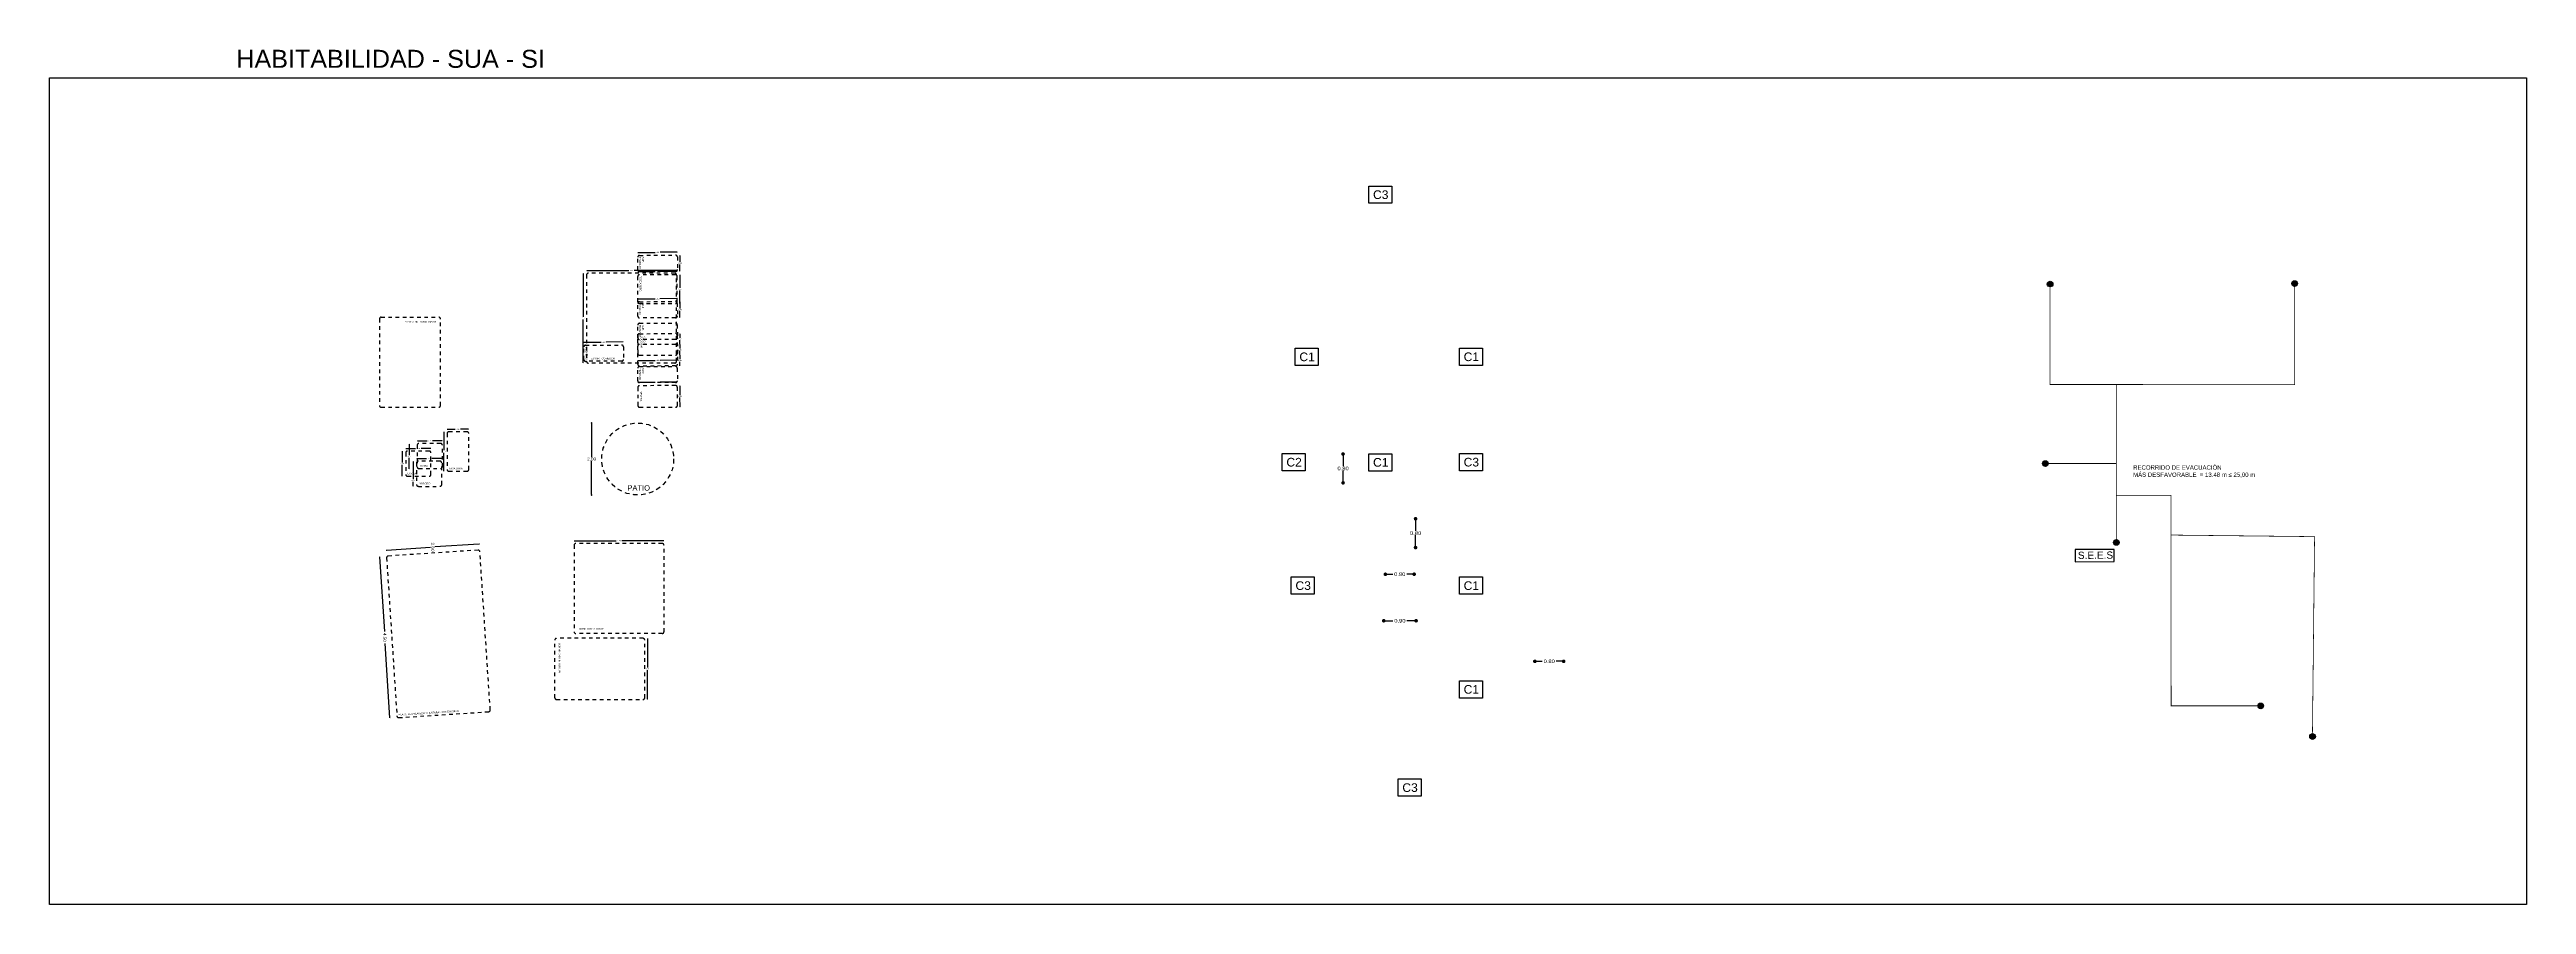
# Model space of a CAD drawing. Header units: metres. Extents: x -92 to 671, y -42 to 91.
# Drawn here: x 33.3 to 102.1, y 13.5 to 37.3 of the extents above; entities that cross this region are included whole.
import ezdxf

# ---------------------------------------------------------------- set-up
doc = ezdxf.new("R2010")
doc.units = ezdxf.units.M
for name, pattern in [('_CONTINUOUS', [2, 1, 1]), ('ACAD_ISO02W100', [15, 12, -3]), ('CONTINUA', [0]), ('RAYITAS2', [0.1875, 0.125, -0.0625])]:
    doc.linetypes.add(name, pattern=pattern)
doc.layers.add('01Texto 1', color=220, linetype='Continuous')
doc.layers.add('05Habitabilidad', color=4, linetype='RAYITAS2')
doc.layers.add('05DB-SI', color=7, linetype='_CONTINUOUS', true_color=0xc20000)
doc.layers.add('05DB-SUA', color=30, linetype='_CONTINUOUS', true_color=0xff7f00)
doc.styles.add('FUTURA', font='', dxfattribs={"width": 1.2})
doc.styles.add('Proyecto', font='arial.ttf', dxfattribs={"height": 0.1})
doc.styles.get("Standard").update_dxf_attribs({"font": 'arial.ttf'})
doc.styles.get('FUTURA').set_extended_font_data('Futura Bk BT')
doc.dimstyles.new('20', dxfattribs={"dimscale": 0, "dimtxt": 0.03, "dimasz": 0.01, "dimexe": 0.2, "dimexo": 0.2, "dimgap": 0.02, "dimtad": 0, "dimtih": 1, "dimtoh": 1, "dimzin": 0, "dimdsep": 46, "dimtxsty": 'FUTURA', "dimblk": 'DOT', "dimcen": 0.1, "dimse1": 1, "dimse2": 1, "dimazin": 0, "dimtfac": 1, "dimtmove": 2, "dimatfit": 2, "dimldrblk": 'DOT', "dimfxl": 1, "dimtolj": 1, "dimarcsym": 0})
doc.dimstyles.new('30', dxfattribs={"dimscale": 0, "dimtxt": 0.07, "dimasz": 0.05, "dimexe": 0.2, "dimexo": 0.2, "dimgap": 0.01, "dimtad": 0, "dimtih": 1, "dimtoh": 1, "dimzin": 0, "dimdsep": 46, "dimtxsty": 'FUTURA', "dimblk": 'DOT', "dimcen": 0.1, "dimse1": 1, "dimse2": 1, "dimazin": 0, "dimtfac": 1, "dimtmove": 2, "dimatfit": 2, "dimldrblk": 'DOT', "dimfxl": 1, "dimtolj": 1, "dimarcsym": 0})
doc.dimstyles.new('50', dxfattribs={"dimscale": 0, "dimtxt": 0.1, "dimasz": 0.07, "dimexe": 0.2, "dimexo": 0.2, "dimgap": 0.01, "dimtad": 0, "dimtih": 1, "dimtoh": 1, "dimzin": 0, "dimdsep": 46, "dimtxsty": 'FUTURA', "dimblk": 'DOT', "dimcen": 0.1, "dimse1": 1, "dimse2": 1, "dimazin": 0, "dimtfac": 1, "dimtmove": 2, "dimatfit": 2, "dimldrblk": 'DOT', "dimfxl": 1, "dimtolj": 1, "dimarcsym": 0})

# ---------------------------------------------------------------- blocks, each defined once
blk = doc.blocks.new('HABITABILIDAD - PLACA 30')
at = {"layer": '05Habitabilidad', "color": 220, "ltscale": 0.5}
for p, q in [((3217610.744, 1936620.346), (3217610.744, 1936621.346)), ((3217611.294, 1936621.396), (3217610.794, 1936621.396)), ((3217610.794, 1936621.396), (3217611.594, 1936621.396)), ((3217611.044, 1936621.346), (3217611.044, 1936620.346)), ((3217611.344, 1936620.346), (3217611.344, 1936621.346)), ((3217611.644, 1936621.346), (3217611.644, 1936620.346)), ((3217610.794, 1936620.296), (3217611.294, 1936620.296)), ((3217611.594, 1936620.296), (3217610.794, 1936620.296))]:
    blk.add_line(p, q, dxfattribs=at)
for centre, start, end in [((3217610.794, 1936621.346), 90, 180), ((3217611.094, 1936621.346), 90, 180), ((3217611.294, 1936621.346), 0, 90), ((3217611.594, 1936621.346), 0, 90), ((3217610.794, 1936620.346), 180, 270), ((3217611.094, 1936620.346), 180, 270), ((3217611.294, 1936620.346), 270, 0), ((3217611.594, 1936620.346), 270, 0)]:
    blk.add_arc(centre, 0.05, start, end, dxfattribs=at)
at = {"layer": '05Habitabilidad', "linetype": 'ACAD_ISO02W100', "ltscale": 0.1, "insert": (3217610.8, 1936620.511), "char_height": 0.05, "attachment_point": 1}
blk.add_mtext_dynamic_manual_height_columns('PLACA \\PCOCCIÓN', width=0.87816, gutter_width=12.5, heights=[0], dxfattribs=at)
blk = doc.blocks.new('*U19')
at = {"layer": '05Habitabilidad', "color": 30, "ltscale": 0.5}
blk.add_lwpolyline([(3217613.67, 1936621.346), (3217613.67, 1936620.346, 0.414214), (3217613.72, 1936620.296), (3217614.22, 1936620.296, 0.414214), (3217614.27, 1936620.346), (3217614.27, 1936621.346, 0.414214), (3217614.22, 1936621.396), (3217613.72, 1936621.396, 0.414214)], format="xyb", close=True, dxfattribs=at)
at = {"layer": '05Habitabilidad', "insert": (3217613.816, 1936620.413), "char_height": 0.05, "attachment_point": 1}
blk.add_mtext_dynamic_manual_height_columns('NEVERA', width=0.87816, gutter_width=12.5, heights=[0], dxfattribs=at)
blk = doc.blocks.new('HABITABILIDAD - SUPERFICIE DE TRABAJO')
at = {"layer": '05Habitabilidad', "color": 170, "ltscale": 0.5}
blk.add_lwpolyline([(3217614.97, 1936620.296), (3217614.62, 1936620.296, -0.414214), (3217614.57, 1936620.346), (3217614.57, 1936621.346, -0.414214), (3217614.62, 1936621.396), (3217614.97, 1936621.396, -0.414214), (3217615.02, 1936621.346), (3217615.02, 1936620.346, -0.414214)], format="xyb", close=True, dxfattribs=at)
at = {"layer": '05Habitabilidad', "linetype": 'ACAD_ISO02W100', "ltscale": 0.1, "insert": (3217614.619, 1936620.466), "char_height": 0.05, "attachment_point": 1}
blk.add_mtext_dynamic_manual_height_columns('SUP. \\PTRABAJO', width=0.87816, gutter_width=12.5, heights=[0], dxfattribs=at)
blk = doc.blocks.new('HABITABILIDAD - DESPENSA')
at = {"layer": '05Habitabilidad', "color": 12, "ltscale": 0.5}
blk.add_lwpolyline([(3217615.72, 1936620.296), (3217615.37, 1936620.296, -0.414214), (3217615.32, 1936620.346), (3217615.32, 1936621.346, -0.414214), (3217615.37, 1936621.396), (3217615.72, 1936621.396, -0.414214), (3217615.77, 1936621.346), (3217615.77, 1936620.346, -0.414214)], format="xyb", close=True, dxfattribs=at)
at = {"layer": '05Habitabilidad', "linetype": 'ACAD_ISO02W100', "ltscale": 0.1, "insert": (3217615.37, 1936620.397), "char_height": 0.05, "attachment_point": 1}
blk.add_mtext_dynamic_manual_height_columns('DESPENSA', width=0.87816, gutter_width=12.5, heights=[0], dxfattribs=at)
blk = doc.blocks.new('HABITABILIDAD - FREGADERO')
at = {"layer": '05Habitabilidad', "color": 82, "ltscale": 0.5}
blk.add_lwpolyline([(3217616.12, 1936620.296), (3217616.82, 1936620.296, 0.414214), (3217616.87, 1936620.346), (3217616.87, 1936621.346, 0.414214), (3217616.82, 1936621.396), (3217616.12, 1936621.396, 0.414214), (3217616.07, 1936621.346), (3217616.07, 1936620.346, 0.414214)], format="xyb", close=True, dxfattribs=at)
at = {"layer": '05Habitabilidad', "insert": (3217616.095, 1936620.397), "char_height": 0.05, "attachment_point": 1}
blk.add_mtext_dynamic_manual_height_columns('FREGADERO', width=0.87816, gutter_width=12.5, heights=[0], dxfattribs=at)
blk = doc.blocks.new('HABITABILIDAD - LAVABO')
at = {"layer": '05Habitabilidad', "color": 220, "ltscale": 0.5}
blk.add_lwpolyline([(3217610.606, 1936618.747), (3217611.206, 1936618.747, 0.414214), (3217611.256, 1936618.797), (3217611.256, 1936619.397, 0.414214), (3217611.206, 1936619.447), (3217610.606, 1936619.447, 0.414214), (3217610.556, 1936619.397), (3217610.556, 1936618.797, 0.414214)], format="xyb", close=True, dxfattribs=at)
at = {"layer": '05Habitabilidad', "insert": (3217610.606, 1936618.849), "char_height": 0.05, "attachment_point": 1}
blk.add_mtext_dynamic_manual_height_columns('LAVABO', width=0.87816, gutter_width=12.5, heights=[0], dxfattribs=at)
blk = doc.blocks.new('HABITABILIDAD - DUCHA')
at = {"layer": '05Habitabilidad', "color": 30, "ltscale": 0.5}
blk.add_lwpolyline([(3217611.606, 1936618.747), (3217612.206, 1936618.747, 0.414214), (3217612.256, 1936618.797), (3217612.256, 1936619.397, 0.414214), (3217612.206, 1936619.447), (3217611.606, 1936619.447, 0.414214), (3217611.556, 1936619.397), (3217611.556, 1936618.797, 0.414214)], format="xyb", close=True, dxfattribs=at)
at = {"layer": '05Habitabilidad', "insert": (3217611.606, 1936618.849), "char_height": 0.05, "attachment_point": 1}
blk.add_mtext_dynamic_manual_height_columns('DUCHA', width=0.87816, gutter_width=12.5, heights=[0], dxfattribs=at)
blk = doc.blocks.new('HABITABILIDAD - INODORO')
at = {"layer": '05Habitabilidad', "color": 170, "ltscale": 0.5}
blk.add_lwpolyline([(3217612.606, 1936618.747), (3217613.206, 1936618.747, 0.414214), (3217613.256, 1936618.797), (3217613.256, 1936619.397, 0.414214), (3217613.206, 1936619.447), (3217612.606, 1936619.447, 0.414214), (3217612.556, 1936619.397), (3217612.556, 1936618.797, 0.414214)], format="xyb", close=True, dxfattribs=at)
at = {"layer": '05Habitabilidad', "insert": (3217612.606, 1936618.849), "char_height": 0.05, "attachment_point": 1}
blk.add_mtext_dynamic_manual_height_columns('INODORO', width=0.87816, gutter_width=12.5, heights=[0], dxfattribs=at)
blk = doc.blocks.new('HABITABILIDAD - ESTAR-COMEDOR')
at = {"layer": '05Habitabilidad', "color": 202, "ltscale": 0.5}
for p, q in [((3217610.571, 1936613.231), (3217610.571, 1936610.831)), ((3217613.021, 1936613.281), (3217610.621, 1936613.281)), ((3217613.071, 1936610.831), (3217613.071, 1936613.231)), ((3217613.021, 1936610.781), (3217610.621, 1936610.781))]:
    blk.add_line(p, q, dxfattribs=at)
for centre, start, end in [((3217610.621, 1936613.231), 90, 180), ((3217613.021, 1936613.231), 0, 90), ((3217610.621, 1936610.831), 180, 270), ((3217613.021, 1936610.831), 270, 0)]:
    blk.add_arc(centre, 0.05, start, end, dxfattribs=at)
at = {"layer": '05Habitabilidad', "insert": (3217610.695, 1936610.936), "char_height": 0.05, "attachment_point": 1}
blk.add_mtext_dynamic_manual_height_columns('ESTAR - COMEDOR', width=0.87816, gutter_width=12.5, heights=[0], dxfattribs=at)
blk = doc.blocks.new('HABITABILIDAD - DORMITORIO INDV')
at = {"layer": '05Habitabilidad', "color": 202, "ltscale": 0.5}
for p, q in [((26.077, 14.847), (26.077, 12.447)), ((27.727, 14.897), (26.127, 14.897)), ((27.777, 12.447), (27.777, 14.847)), ((27.727, 12.397), (26.127, 12.397))]:
    blk.add_line(p, q, dxfattribs=at)
for centre, start, end in [((26.127, 14.847), 90, 180), ((27.727, 14.847), 0, 90), ((27.727, 12.447), 270, 0)]:
    blk.add_arc(centre, 0.05, start, end, dxfattribs=at)
at = {"layer": '05Habitabilidad', "color": 202}
blk.add_arc((26.127, 12.447), 0.05, 180, 270, dxfattribs=at)
at = {"layer": '05Habitabilidad', "insert": (26.201, 12.552), "char_height": 0.05, "attachment_point": 1}
blk.add_mtext_dynamic_manual_height_columns('DORMITORIO INDIVIDUAL', width=0.87816, gutter_width=12.5, heights=[0], dxfattribs=at)
blk = doc.blocks.new('HABITABILIDAD - DORMITORIO DOBLE')
at = {"layer": '05Habitabilidad', "color": 202, "ltscale": 0.5}
for p, q in [((-7.391, 11.048), (-9.791, 11.048)), ((-9.841, 10.998), (-9.841, 8.598)), ((-7.341, 8.598), (-7.341, 10.998)), ((-7.391, 8.548), (-9.791, 8.548))]:
    blk.add_line(p, q, dxfattribs=at)
for centre, start, end in [((-9.791, 10.998), 90, 180), ((-7.391, 10.998), 0, 90)]:
    blk.add_arc(centre, 0.05, start, end, dxfattribs=at)
at = {"layer": '05Habitabilidad', "color": 202}
for centre, start, end in [((-9.791, 8.598), 180, 270), ((-7.391, 8.598), 270, 0)]:
    blk.add_arc(centre, 0.05, start, end, dxfattribs=at)
at = {"layer": '05Habitabilidad', "lineweight": 30}
blk.add_text('DORMITORIO DOBLE', height=0.05, dxfattribs=at).set_placement((-9.722, 8.652))
blk = doc.blocks.new('_DOT')
at = {"color": 0, "linetype": 'ByBlock'}
blk.add_line((-0.5, 0), (-1, 0), dxfattribs=at)
at = {"color": 0, "linetype": 'ByBlock', "const_width": 0.5}
blk.add_lwpolyline([(-0.25, 0, 1), (0.25, 0, 1)], format="xyb", close=True, dxfattribs=at)
blk = doc.blocks.new('*D184')
at = {"layer": '05Habitabilidad', "color": 0, "linetype": 'CONTINUA', "lineweight": -2, "transparency": 16777216}
for p, q in [((50.794, 29.095), (50.794, 28.99)), ((50.795, 28.815), (50.794, 28.92))]:
    blk.add_line(p, q, dxfattribs=at)
at = {"layer": 'DEFPOINTS', "color": 0, "linetype": 'CONTINUA', "transparency": 16777216}
for p in [(50.602, 29.104), (50.603, 28.804), (50.795, 28.805)]:
    blk.add_point(p, dxfattribs=at)
at = {"layer": '05Habitabilidad', "color": 0, "linetype": 'CONTINUA', "lineweight": -2, "transparency": 16777216, "xscale": 0.01, "yscale": 0.01, "zscale": 0.01}
for p, rotation in [((50.794, 29.105), 90.23642917421765), ((50.795, 28.805), 270.2364291742177)]:
    blk.add_blockref('_DOT', p, dxfattribs=dict(at, rotation=rotation))
at = {"layer": '05Habitabilidad', "color": 0, "linetype": 'CONTINUA', "transparency": 16777216, "insert": (50.794, 28.955), "char_height": 0.03, "attachment_point": 5, "style": 'FUTURA'}
blk.add_mtext('\\A1;0.30', dxfattribs=at)
blk = doc.blocks.new('*D185')
at = {"layer": '05Habitabilidad', "color": 0, "linetype": 'CONTINUA', "lineweight": -2, "transparency": 16777216}
for p, q in [((50.792, 29.395), (50.793, 29.29)), ((50.794, 29.115), (50.793, 29.22))]:
    blk.add_line(p, q, dxfattribs=at)
at = {"layer": 'DEFPOINTS', "color": 0, "linetype": 'CONTINUA', "transparency": 16777216}
for p in [(50.56, 29.404), (50.561, 29.104), (50.792, 29.405)]:
    blk.add_point(p, dxfattribs=at)
at = {"layer": '05Habitabilidad', "color": 0, "linetype": 'CONTINUA', "lineweight": -2, "transparency": 16777216, "xscale": 0.01, "yscale": 0.01, "zscale": 0.01}
for p, rotation in [((50.792, 29.405), 90.23642917421765), ((50.794, 29.105), 270.2364291742177)]:
    blk.add_blockref('_DOT', p, dxfattribs=dict(at, rotation=rotation))
at = {"layer": '05Habitabilidad', "color": 0, "linetype": 'CONTINUA', "transparency": 16777216, "insert": (50.793, 29.255), "char_height": 0.03, "attachment_point": 5, "style": 'FUTURA'}
blk.add_mtext('\\A1;0.30', dxfattribs=at)
blk = doc.blocks.new('*D186')
at = {"layer": '05Habitabilidad', "color": 0, "linetype": 'CONTINUA', "lineweight": -2, "transparency": 16777216}
for p, q in [((50.795, 28.795), (50.795, 28.69)), ((50.796, 28.515), (50.796, 28.62))]:
    blk.add_line(p, q, dxfattribs=at)
at = {"layer": 'DEFPOINTS', "color": 0, "linetype": 'CONTINUA', "transparency": 16777216}
for p in [(50.603, 28.804), (50.605, 28.504), (50.796, 28.505)]:
    blk.add_point(p, dxfattribs=at)
at = {"layer": '05Habitabilidad', "color": 0, "linetype": 'CONTINUA', "lineweight": -2, "transparency": 16777216, "xscale": 0.01, "yscale": 0.01, "zscale": 0.01}
for p, rotation in [((50.795, 28.805), 90.23642917421765), ((50.796, 28.505), 270.2364291742177)]:
    blk.add_blockref('_DOT', p, dxfattribs=dict(at, rotation=rotation))
at = {"layer": '05Habitabilidad', "color": 0, "linetype": 'CONTINUA', "transparency": 16777216, "insert": (50.796, 28.655), "char_height": 0.03, "attachment_point": 5, "style": 'FUTURA'}
blk.add_mtext('\\A1;0.30', dxfattribs=at)
blk = doc.blocks.new('*D187')
at = {"layer": '05Habitabilidad', "color": 0, "linetype": 'CONTINUA', "lineweight": -2, "transparency": 16777216}
for p, q in [((49.634, 28.657), (50.106, 28.659)), ((50.714, 28.662), (50.242, 28.66))]:
    blk.add_line(p, q, dxfattribs=at)
at = {"layer": 'DEFPOINTS', "color": 0, "linetype": 'CONTINUA', "transparency": 16777216}
for p in [(49.624, 28.657), (49.624, 28.657), (50.724, 28.662)]:
    blk.add_point(p, dxfattribs=at)
at = {"layer": '05Habitabilidad', "color": 0, "linetype": 'CONTINUA', "lineweight": -2, "transparency": 16777216, "xscale": 0.01, "yscale": 0.01, "zscale": 0.01}
for p, rotation in [((49.624, 28.657), 180.2364291742178), ((50.724, 28.662), 0.2364291742178715)]:
    blk.add_blockref('_DOT', p, dxfattribs=dict(at, rotation=rotation))
at = {"layer": '05Habitabilidad', "color": 0, "linetype": 'CONTINUA', "transparency": 16777216, "insert": (50.174, 28.66), "char_height": 0.03, "attachment_point": 5, "style": 'FUTURA'}
blk.add_mtext('\\A1;1.10', dxfattribs=at)
blk = doc.blocks.new('*D188')
at = {"layer": '05Habitabilidad', "color": 0, "linetype": 'CONTINUA', "lineweight": -2, "transparency": 16777216}
for p, q in [((50.794, 27.949), (50.795, 27.694)), ((50.797, 27.369), (50.796, 27.624))]:
    blk.add_line(p, q, dxfattribs=at)
at = {"layer": 'DEFPOINTS', "color": 0, "linetype": 'CONTINUA', "transparency": 16777216}
for p in [(50.601, 27.958), (50.603, 27.358), (50.797, 27.359)]:
    blk.add_point(p, dxfattribs=at)
at = {"layer": '05Habitabilidad', "color": 0, "linetype": 'CONTINUA', "lineweight": -2, "transparency": 16777216, "xscale": 0.01, "yscale": 0.01, "zscale": 0.01}
for p, rotation in [((50.794, 27.959), 90.23642914995959), ((50.797, 27.359), 270.2364291499596)]:
    blk.add_blockref('_DOT', p, dxfattribs=dict(at, rotation=rotation))
at = {"layer": '05Habitabilidad', "color": 0, "linetype": 'CONTINUA', "transparency": 16777216, "insert": (50.796, 27.659), "char_height": 0.03, "attachment_point": 5, "style": 'FUTURA'}
blk.add_mtext('\\A1;0.60', dxfattribs=at)
blk = doc.blocks.new('*D189')
at = {"layer": '05Habitabilidad', "color": 0, "linetype": '_CONTINUOUS', "lineweight": -2, "transparency": 16777216}
for p, q in [((49.633, 28.052), (50.105, 28.054)), ((50.713, 28.057), (50.241, 28.055))]:
    blk.add_line(p, q, dxfattribs=at)
at = {"layer": 'DEFPOINTS', "color": 0, "linetype": '_CONTINUOUS', "transparency": 16777216}
for p in [(49.624, 27.852), (50.723, 28.057), (50.724, 27.856)]:
    blk.add_point(p, dxfattribs=at)
at = {"layer": '05Habitabilidad', "color": 0, "linetype": '_CONTINUOUS', "lineweight": -2, "transparency": 16777216, "xscale": 0.01, "yscale": 0.01, "zscale": 0.01}
for p, rotation in [((49.623, 28.052), 180.2364291499596), ((50.723, 28.057), 0.2364291499596035)]:
    blk.add_blockref('_DOT', p, dxfattribs=dict(at, rotation=rotation))
at = {"layer": '05Habitabilidad', "color": 0, "linetype": '_CONTINUOUS', "transparency": 16777216, "insert": (50.173, 28.055), "char_height": 0.03, "attachment_point": 5, "style": 'FUTURA'}
blk.add_mtext('\\A1;1.10', dxfattribs=at)
blk = doc.blocks.new('*D190')
at = {"layer": '05Habitabilidad', "color": 0, "linetype": '_CONTINUOUS', "lineweight": -2, "transparency": 16777216}
for p, q in [((50.793, 30.284), (50.794, 30.104)), ((50.795, 29.854), (50.794, 30.034))]:
    blk.add_line(p, q, dxfattribs=at)
at = {"layer": 'DEFPOINTS', "color": 0, "linetype": '_CONTINUOUS', "transparency": 16777216}
for p in [(50.602, 30.293), (50.604, 29.843), (50.795, 29.844)]:
    blk.add_point(p, dxfattribs=at)
at = {"layer": '05Habitabilidad', "color": 0, "linetype": '_CONTINUOUS', "lineweight": -2, "transparency": 16777216, "xscale": 0.01, "yscale": 0.01, "zscale": 0.01}
for p, rotation in [((50.793, 30.294), 90.23642914995982), ((50.795, 29.844), 270.2364291499599)]:
    blk.add_blockref('_DOT', p, dxfattribs=dict(at, rotation=rotation))
at = {"layer": '05Habitabilidad', "color": 0, "linetype": '_CONTINUOUS', "transparency": 16777216, "insert": (50.794, 30.069), "char_height": 0.03, "attachment_point": 5, "style": 'FUTURA'}
blk.add_mtext('\\A1;0.45', dxfattribs=at)
blk = doc.blocks.new('*D191')
at = {"layer": '05Habitabilidad', "color": 0, "linetype": '_CONTINUOUS', "lineweight": -2, "transparency": 16777216}
for p, q in [((49.631, 30.371), (50.103, 30.373)), ((50.711, 30.376), (50.239, 30.374))]:
    blk.add_line(p, q, dxfattribs=at)
at = {"layer": 'DEFPOINTS', "color": 0, "linetype": '_CONTINUOUS', "transparency": 16777216}
for p in [(49.621, 30.371), (49.622, 30.132), (50.722, 30.137)]:
    blk.add_point(p, dxfattribs=at)
at = {"layer": '05Habitabilidad', "color": 0, "linetype": '_CONTINUOUS', "lineweight": -2, "transparency": 16777216, "xscale": 0.01, "yscale": 0.01, "zscale": 0.01}
for p, rotation in [((49.621, 30.371), 180.2364291499596), ((50.721, 30.376), 0.2364291499595961)]:
    blk.add_blockref('_DOT', p, dxfattribs=dict(at, rotation=rotation))
at = {"layer": '05Habitabilidad', "color": 0, "linetype": '_CONTINUOUS', "transparency": 16777216, "insert": (50.171, 30.373), "char_height": 0.03, "attachment_point": 5, "style": 'FUTURA'}
blk.add_mtext('\\A1;1.10', dxfattribs=at)
blk = doc.blocks.new('*D192')
at = {"layer": '05Habitabilidad', "color": 0, "linetype": '_CONTINUOUS', "lineweight": -2, "transparency": 16777216}
for p, q in [((48.133, 29.165), (48.605, 29.167)), ((49.213, 29.17), (48.741, 29.168))]:
    blk.add_line(p, q, dxfattribs=at)
at = {"layer": 'DEFPOINTS', "color": 0, "linetype": '_CONTINUOUS', "transparency": 16777216}
for p in [(48.123, 29.165), (48.124, 28.972), (49.224, 28.976)]:
    blk.add_point(p, dxfattribs=at)
at = {"layer": '05Habitabilidad', "color": 0, "linetype": '_CONTINUOUS', "lineweight": -2, "transparency": 16777216, "xscale": 0.01, "yscale": 0.01, "zscale": 0.01}
for p, rotation in [((48.123, 29.165), 180.2364291636485), ((49.223, 29.17), 0.2364291636484861)]:
    blk.add_blockref('_DOT', p, dxfattribs=dict(at, rotation=rotation))
at = {"layer": '05Habitabilidad', "color": 0, "linetype": '_CONTINUOUS', "transparency": 16777216, "insert": (48.673, 29.168), "char_height": 0.03, "attachment_point": 5, "style": 'FUTURA'}
blk.add_mtext('\\A1;1.10', dxfattribs=at)
blk = doc.blocks.new('*D193')
at = {"layer": '05Habitabilidad', "color": 0, "linetype": '_CONTINUOUS', "lineweight": -2, "transparency": 16777216}
for p, q in [((50.791, 31.029), (50.791, 30.674)), ((50.791, 30.249), (50.791, 30.604))]:
    blk.add_line(p, q, dxfattribs=at)
at = {"layer": 'DEFPOINTS', "color": 0, "linetype": '_CONTINUOUS', "transparency": 16777216}
for p in [(50.601, 31.039), (50.601, 30.239), (50.791, 30.239)]:
    blk.add_point(p, dxfattribs=at)
at = {"layer": '05Habitabilidad', "color": 0, "linetype": '_CONTINUOUS', "lineweight": -2, "transparency": 16777216, "xscale": 0.01, "yscale": 0.01, "zscale": 0.01}
for p, rotation in [((50.791, 31.039), 90), ((50.791, 30.239), 270)]:
    blk.add_blockref('_DOT', p, dxfattribs=dict(at, rotation=rotation))
at = {"layer": '05Habitabilidad', "color": 0, "linetype": '_CONTINUOUS', "transparency": 16777216, "insert": (50.791, 30.639), "char_height": 0.03, "attachment_point": 5, "style": 'FUTURA'}
blk.add_mtext('\\A1;0.80', dxfattribs=at)
blk = doc.blocks.new('*D194')
at = {"layer": '05Habitabilidad', "color": 0, "linetype": '_CONTINUOUS', "lineweight": -2, "transparency": 16777216}
for p, q in [((49.63, 31.126), (50.102, 31.126)), ((50.71, 31.126), (50.238, 31.126))]:
    blk.add_line(p, q, dxfattribs=at)
at = {"layer": 'DEFPOINTS', "color": 0, "linetype": '_CONTINUOUS', "transparency": 16777216}
for p in [(49.62, 31.126), (49.62, 30.912), (50.72, 30.912)]:
    blk.add_point(p, dxfattribs=at)
at = {"layer": '05Habitabilidad', "color": 0, "linetype": '_CONTINUOUS', "lineweight": -2, "transparency": 16777216, "xscale": 0.01, "yscale": 0.01, "zscale": 0.01, "rotation": 180}
blk.add_blockref('_DOT', (49.62, 31.126), dxfattribs=at)
at = {"layer": '05Habitabilidad', "color": 0, "linetype": '_CONTINUOUS', "lineweight": -2, "transparency": 16777216, "xscale": 0.01, "yscale": 0.01, "zscale": 0.01}
blk.add_blockref('_DOT', (50.72, 31.126), dxfattribs=at)
at = {"layer": '05Habitabilidad', "color": 0, "linetype": '_CONTINUOUS', "transparency": 16777216, "insert": (50.17, 31.126), "char_height": 0.03, "attachment_point": 5, "style": 'FUTURA'}
blk.add_mtext('\\A1;1.10', dxfattribs=at)
blk = doc.blocks.new('*D195')
at = {"layer": '05Habitabilidad', "color": 0, "linetype": '_CONTINUOUS', "lineweight": -2, "transparency": 16777216}
for p, q in [((43.184, 26.212), (43.449, 26.212)), ((43.864, 26.212), (43.599, 26.212))]:
    blk.add_line(p, q, dxfattribs=at)
at = {"layer": 'DEFPOINTS', "color": 0, "linetype": '_CONTINUOUS', "transparency": 16777216}
for p in [(43.874, 26.212), (43.174, 25.964), (43.874, 25.964)]:
    blk.add_point(p, dxfattribs=at)
at = {"layer": '05Habitabilidad', "color": 0, "linetype": '_CONTINUOUS', "lineweight": -2, "transparency": 16777216, "xscale": 0.01, "yscale": 0.01, "zscale": 0.01, "rotation": 180}
blk.add_blockref('_DOT', (43.174, 26.212), dxfattribs=at)
at = {"layer": '05Habitabilidad', "color": 0, "linetype": '_CONTINUOUS', "lineweight": -2, "transparency": 16777216, "xscale": 0.01, "yscale": 0.01, "zscale": 0.01}
blk.add_blockref('_DOT', (43.874, 26.212), dxfattribs=at)
at = {"layer": '05Habitabilidad', "color": 0, "linetype": '_CONTINUOUS', "transparency": 16777216, "insert": (43.524, 26.212), "char_height": 0.03, "attachment_point": 5, "style": 'FUTURA'}
blk.add_mtext('\\A1;0.70', dxfattribs=at)
blk = doc.blocks.new('*D196')
at = {"layer": '05Habitabilidad', "color": 0, "linetype": '_CONTINUOUS', "lineweight": -2, "transparency": 16777216}
for p, q in [((43.503, 26.422), (43.768, 26.422)), ((44.183, 26.422), (43.917, 26.422))]:
    blk.add_line(p, q, dxfattribs=at)
at = {"layer": 'DEFPOINTS', "color": 0, "linetype": '_CONTINUOUS', "transparency": 16777216}
for p in [(43.493, 26.164), (44.193, 26.422), (44.193, 26.164)]:
    blk.add_point(p, dxfattribs=at)
at = {"layer": '05Habitabilidad', "color": 0, "linetype": '_CONTINUOUS', "lineweight": -2, "transparency": 16777216, "xscale": 0.01, "yscale": 0.01, "zscale": 0.01, "rotation": 180}
blk.add_blockref('_DOT', (43.493, 26.422), dxfattribs=at)
at = {"layer": '05Habitabilidad', "color": 0, "linetype": '_CONTINUOUS', "lineweight": -2, "transparency": 16777216, "xscale": 0.01, "yscale": 0.01, "zscale": 0.01}
blk.add_blockref('_DOT', (44.193, 26.422), dxfattribs=at)
at = {"layer": '05Habitabilidad', "color": 0, "linetype": '_CONTINUOUS', "transparency": 16777216, "insert": (43.843, 26.422), "char_height": 0.03, "attachment_point": 5, "style": 'FUTURA'}
blk.add_mtext('\\A1;0.70', dxfattribs=at)
blk = doc.blocks.new('*D197')
at = {"layer": '05Habitabilidad', "color": 0, "linetype": '_CONTINUOUS', "lineweight": -2, "transparency": 16777216}
for p, q in [((43.484, 25.93), (43.75, 25.93)), ((44.164, 25.93), (43.899, 25.93))]:
    blk.add_line(p, q, dxfattribs=at)
at = {"layer": 'DEFPOINTS', "color": 0, "linetype": '_CONTINUOUS', "transparency": 16777216}
for p in [(43.474, 25.767), (44.174, 25.93), (44.174, 25.767)]:
    blk.add_point(p, dxfattribs=at)
at = {"layer": '05Habitabilidad', "color": 0, "linetype": '_CONTINUOUS', "lineweight": -2, "transparency": 16777216, "xscale": 0.01, "yscale": 0.01, "zscale": 0.01, "rotation": 180}
blk.add_blockref('_DOT', (43.474, 25.93), dxfattribs=at)
at = {"layer": '05Habitabilidad', "color": 0, "linetype": '_CONTINUOUS', "lineweight": -2, "transparency": 16777216, "xscale": 0.01, "yscale": 0.01, "zscale": 0.01}
blk.add_blockref('_DOT', (44.174, 25.93), dxfattribs=at)
at = {"layer": '05Habitabilidad', "color": 0, "linetype": '_CONTINUOUS', "transparency": 16777216, "insert": (43.824, 25.93), "char_height": 0.03, "attachment_point": 5, "style": 'FUTURA'}
blk.add_mtext('\\A1;0.70', dxfattribs=at)
blk = doc.blocks.new('*D198')
at = {"layer": '05Habitabilidad', "color": 0, "linetype": '_CONTINUOUS', "lineweight": -2, "transparency": 16777216}
for p, q in [((49.889, 20.926), (49.889, 20.121)), ((49.889, 19.246), (49.889, 20.051))]:
    blk.add_line(p, q, dxfattribs=at)
at = {"layer": 'DEFPOINTS', "color": 0, "linetype": '_CONTINUOUS', "transparency": 16777216}
for p in [(49.659, 20.936), (49.889, 20.936), (49.659, 19.236)]:
    blk.add_point(p, dxfattribs=at)
at = {"layer": '05Habitabilidad', "color": 0, "linetype": '_CONTINUOUS', "lineweight": -2, "transparency": 16777216, "xscale": 0.01, "yscale": 0.01, "zscale": 0.01}
for p, rotation in [((49.889, 20.936), 90), ((49.889, 19.236), 270)]:
    blk.add_blockref('_DOT', p, dxfattribs=dict(at, rotation=rotation))
at = {"layer": '05Habitabilidad', "color": 0, "linetype": '_CONTINUOUS', "transparency": 16777216, "insert": (49.889, 20.086), "char_height": 0.03, "attachment_point": 5, "style": 'FUTURA'}
blk.add_mtext('\\A1;1.70', dxfattribs=at)
blk = doc.blocks.new('*D199')
at = {"layer": '05Habitabilidad', "color": 0, "linetype": '_CONTINUOUS', "lineweight": -2, "transparency": 16777216}
for p, q in [((47.862, 23.641), (49.027, 23.641)), ((50.342, 23.641), (49.177, 23.641))]:
    blk.add_line(p, q, dxfattribs=at)
at = {"layer": 'DEFPOINTS', "color": 0, "linetype": '_CONTINUOUS', "transparency": 16777216}
for p in [(47.852, 23.641), (47.852, 23.416), (50.352, 23.416)]:
    blk.add_point(p, dxfattribs=at)
at = {"layer": '05Habitabilidad', "color": 0, "linetype": '_CONTINUOUS', "lineweight": -2, "transparency": 16777216, "xscale": 0.01, "yscale": 0.01, "zscale": 0.01, "rotation": 180}
blk.add_blockref('_DOT', (47.852, 23.641), dxfattribs=at)
at = {"layer": '05Habitabilidad', "color": 0, "linetype": '_CONTINUOUS', "lineweight": -2, "transparency": 16777216, "xscale": 0.01, "yscale": 0.01, "zscale": 0.01}
blk.add_blockref('_DOT', (50.352, 23.641), dxfattribs=at)
at = {"layer": '05Habitabilidad', "color": 0, "linetype": '_CONTINUOUS', "transparency": 16777216, "insert": (49.102, 23.641), "char_height": 0.03, "attachment_point": 5, "style": 'FUTURA'}
blk.add_mtext('\\A1;2.50', dxfattribs=at)
blk = doc.blocks.new('*D200')
at = {"layer": '05Habitabilidad', "color": 0, "linetype": '_CONTINUOUS', "lineweight": -2, "transparency": 16777216}
for p, q in [((48.21, 31.155), (49.375, 31.155)), ((50.69, 31.155), (49.525, 31.155))]:
    blk.add_line(p, q, dxfattribs=at)
at = {"layer": 'DEFPOINTS', "color": 0, "linetype": '_CONTINUOUS', "transparency": 16777216}
for p in [(48.2, 31.155), (48.2, 30.934), (50.7, 30.934)]:
    blk.add_point(p, dxfattribs=at)
at = {"layer": '05Habitabilidad', "color": 0, "linetype": '_CONTINUOUS', "lineweight": -2, "transparency": 16777216, "xscale": 0.01, "yscale": 0.01, "zscale": 0.01, "rotation": 180}
blk.add_blockref('_DOT', (48.2, 31.155), dxfattribs=at)
at = {"layer": '05Habitabilidad', "color": 0, "linetype": '_CONTINUOUS', "lineweight": -2, "transparency": 16777216, "xscale": 0.01, "yscale": 0.01, "zscale": 0.01}
blk.add_blockref('_DOT', (50.7, 31.155), dxfattribs=at)
at = {"layer": '05Habitabilidad', "color": 0, "linetype": '_CONTINUOUS', "transparency": 16777216, "insert": (49.45, 31.155), "char_height": 0.03, "attachment_point": 5, "style": 'FUTURA'}
blk.add_mtext('\\A1;2.50', dxfattribs=at)
blk = doc.blocks.new('*D201')
at = {"layer": '05Habitabilidad', "color": 0, "linetype": '_CONTINUOUS', "lineweight": -2, "transparency": 16777216}
for p, q in [((48.104, 31.073), (48.104, 29.868)), ((48.104, 28.593), (48.104, 29.798))]:
    blk.add_line(p, q, dxfattribs=at)
at = {"layer": 'DEFPOINTS', "color": 0, "linetype": '_CONTINUOUS', "transparency": 16777216}
for p in [(48.104, 31.083), (48.458, 31.083), (48.458, 28.583)]:
    blk.add_point(p, dxfattribs=at)
at = {"layer": '05Habitabilidad', "color": 0, "linetype": '_CONTINUOUS', "lineweight": -2, "transparency": 16777216, "xscale": 0.01, "yscale": 0.01, "zscale": 0.01}
for p, rotation in [((48.104, 31.083), 90), ((48.104, 28.583), 270)]:
    blk.add_blockref('_DOT', p, dxfattribs=dict(at, rotation=rotation))
at = {"layer": '05Habitabilidad', "color": 0, "linetype": '_CONTINUOUS', "transparency": 16777216, "insert": (48.104, 29.833), "char_height": 0.03, "attachment_point": 5, "style": 'FUTURA'}
blk.add_mtext('\\A1;2.50', dxfattribs=at)
blk = doc.blocks.new('*D202')
at = {"layer": '05Habitabilidad', "color": 0, "linetype": '_CONTINUOUS', "lineweight": -2, "transparency": 16777216}
for p, q in [((43.076, 26.13), (43.076, 25.825)), ((43.076, 25.45), (43.076, 25.755))]:
    blk.add_line(p, q, dxfattribs=at)
at = {"layer": 'DEFPOINTS', "color": 0, "linetype": '_CONTINUOUS', "transparency": 16777216}
for p in [(43.076, 26.14), (43.317, 26.14), (43.317, 25.44)]:
    blk.add_point(p, dxfattribs=at)
at = {"layer": '05Habitabilidad', "color": 0, "linetype": '_CONTINUOUS', "lineweight": -2, "transparency": 16777216, "xscale": 0.01, "yscale": 0.01, "zscale": 0.01}
for p, rotation in [((43.076, 26.14), 90), ((43.076, 25.44), 270)]:
    blk.add_blockref('_DOT', p, dxfattribs=dict(at, rotation=rotation))
at = {"layer": '05Habitabilidad', "color": 0, "linetype": '_CONTINUOUS', "transparency": 16777216, "insert": (43.076, 25.79), "char_height": 0.03, "attachment_point": 5, "style": 'FUTURA'}
blk.add_mtext('\\A1;0.70', dxfattribs=at)
blk = doc.blocks.new('*D182')
at = {"layer": '05Habitabilidad', "color": 0, "linetype": '_CONTINUOUS', "lineweight": -2, "transparency": 16777216}
for p, q in [((43.267, 26.327), (43.267, 26.022)), ((43.267, 25.647), (43.267, 25.952))]:
    blk.add_line(p, q, dxfattribs=at)
at = {"layer": 'DEFPOINTS', "color": 0, "linetype": '_CONTINUOUS', "transparency": 16777216}
for p in [(43.267, 26.337), (43.507, 26.337), (43.507, 25.637)]:
    blk.add_point(p, dxfattribs=at)
at = {"layer": '05Habitabilidad', "color": 0, "linetype": '_CONTINUOUS', "lineweight": -2, "transparency": 16777216, "xscale": 0.01, "yscale": 0.01, "zscale": 0.01}
for p, rotation in [((43.267, 26.337), 90), ((43.267, 25.637), 270)]:
    blk.add_blockref('_DOT', p, dxfattribs=dict(at, rotation=rotation))
at = {"layer": '05Habitabilidad', "color": 0, "linetype": '_CONTINUOUS', "transparency": 16777216, "insert": (43.267, 25.987), "char_height": 0.03, "attachment_point": 5, "style": 'FUTURA'}
blk.add_mtext('\\A1;0.70', dxfattribs=at)
blk = doc.blocks.new('*D183')
at = {"layer": '05Habitabilidad', "color": 0, "linetype": '_CONTINUOUS', "lineweight": -2, "transparency": 16777216}
for p, q in [((43.377, 25.848), (43.377, 25.356)), ((43.377, 25.168), (43.377, 25.286))]:
    blk.add_line(p, q, dxfattribs=at)
at = {"layer": 'DEFPOINTS', "color": 0, "linetype": '_CONTINUOUS', "transparency": 16777216}
for p in [(43.377, 25.858), (43.617, 25.858), (43.617, 25.158)]:
    blk.add_point(p, dxfattribs=at)
at = {"layer": '05Habitabilidad', "color": 0, "linetype": '_CONTINUOUS', "lineweight": -2, "transparency": 16777216, "xscale": 0.01, "yscale": 0.01, "zscale": 0.01}
for p, rotation in [((43.377, 25.858), 90), ((43.377, 25.158), 270)]:
    blk.add_blockref('_DOT', p, dxfattribs=dict(at, rotation=rotation))
at = {"layer": '05Habitabilidad', "color": 0, "linetype": '_CONTINUOUS', "transparency": 16777216, "insert": (43.377, 25.321), "char_height": 0.03, "attachment_point": 5, "style": 'FUTURA'}
blk.add_mtext('\\A1;0.70', dxfattribs=at)
blk = doc.blocks.new('*D203')
at = {"layer": '05Habitabilidad', "color": 0, "linetype": 'ByBlock', "lineweight": -2, "transparency": 16777216}
for p, q in [((48.34, 26.869), (48.34, 25.969)), ((48.34, 24.969), (48.34, 25.869))]:
    blk.add_line(p, q, dxfattribs=at)
at = {"layer": 'DEFPOINTS', "color": 0, "linetype": 'ByBlock', "transparency": 16777216}
for p in [(48.34, 26.919), (49.618, 26.919), (49.622, 24.919)]:
    blk.add_point(p, dxfattribs=at)
at = {"layer": '05Habitabilidad', "color": 0, "linetype": 'ByBlock', "lineweight": -2, "transparency": 16777216, "xscale": 0.05, "yscale": 0.05, "zscale": 0.05}
for p, rotation in [((48.34, 26.919), 90), ((48.34, 24.919), 270)]:
    blk.add_blockref('_DOT', p, dxfattribs=dict(at, rotation=rotation))
at = {"layer": '05Habitabilidad', "color": 0, "linetype": 'ByBlock', "transparency": 16777216, "insert": (48.34, 25.919), "char_height": 0.08, "attachment_point": 5, "style": 'FUTURA'}
blk.add_mtext('\\A1;2.00', dxfattribs=at)
blk = doc.blocks.new('PLAZA DE APARCAMIENTO LATERAL CONSTRUIDO')
at = {"layer": '05Habitabilidad', "color": 140, "ltscale": 0.5, "true_color": 0x00bfff}
for p, q in [((-66.612, -9.098), (-66.612, -11.598)), ((-62.162, -9.048), (-66.562, -9.048)), ((-62.112, -11.598), (-62.112, -9.098)), ((-66.562, -11.648), (-62.162, -11.648))]:
    blk.add_line(p, q, dxfattribs=at)
for centre, start, end in [((-66.562, -9.098), 90, 180), ((-62.162, -9.098), 0, 90), ((-66.562, -11.598), 180, 270), ((-62.162, -11.598), 270, 0)]:
    blk.add_arc(centre, 0.05, start, end, dxfattribs=at)
at = {"layer": '05Habitabilidad', "ltscale": 0.1, "insert": (-62.214, -11.598), "char_height": 0.05, "attachment_point": 1, "rotation": 90}
blk.add_mtext_dynamic_manual_height_columns('PLAZA  APARCAMIENTO (LATERAL CONSTRUIDO)', width=2.21466, gutter_width=12.5, heights=[0], dxfattribs=at)
blk = doc.blocks.new('*D204')
at = {"layer": '05Habitabilidad', "color": 0, "linetype": '_CONTINUOUS', "lineweight": -2, "transparency": 16777216}
for p, q in [((42.636, 23.388), (43.864, 23.468)), ((45.211, 23.556), (43.984, 23.476))]:
    blk.add_line(p, q, dxfattribs=at)
at = {"layer": 'DEFPOINTS', "color": 0, "linetype": '_CONTINUOUS', "transparency": 16777216}
for p in [(45.221, 23.557), (42.641, 23.17), (45.235, 23.339)]:
    blk.add_point(p, dxfattribs=at)
at = {"layer": '05Habitabilidad', "color": 0, "linetype": '_CONTINUOUS', "lineweight": -2, "transparency": 16777216, "xscale": 0.01, "yscale": 0.01, "zscale": 0.01}
for p, rotation in [((45.221, 23.557), 3.740811094739981), ((42.627, 23.388), 183.74081109474)]:
    blk.add_blockref('_DOT', p, dxfattribs=dict(at, rotation=rotation))
at = {"layer": '05Habitabilidad', "color": 0, "linetype": '_CONTINUOUS', "transparency": 16777216, "insert": (43.924, 23.472), "char_height": 0.08, "attachment_point": 5, "rotation": 270, "style": 'FUTURA'}
blk.add_mtext('\\A1;2.60', dxfattribs=at)
blk = doc.blocks.new('*D205')
at = {"layer": '05Habitabilidad', "color": 0, "linetype": '_CONTINUOUS', "lineweight": -2, "transparency": 16777216}
for p, q in [((42.444, 23.197), (42.579, 21.128)), ((42.736, 18.727), (42.601, 20.795))]:
    blk.add_line(p, q, dxfattribs=at)
at = {"layer": 'DEFPOINTS', "color": 0, "linetype": '_CONTINUOUS', "transparency": 16777216}
for p in [(42.687, 23.223), (42.737, 18.717), (42.981, 18.732)]:
    blk.add_point(p, dxfattribs=at)
at = {"layer": '05Habitabilidad', "color": 0, "linetype": '_CONTINUOUS', "lineweight": -2, "transparency": 16777216, "xscale": 0.01, "yscale": 0.01, "zscale": 0.01}
for p, rotation in [((42.443, 23.207), 93.74081109473997), ((42.737, 18.717), 273.74081109474)]:
    blk.add_blockref('_DOT', p, dxfattribs=dict(at, rotation=rotation))
at = {"layer": '05Habitabilidad', "color": 0, "linetype": '_CONTINUOUS', "transparency": 16777216, "insert": (42.59, 20.962), "char_height": 0.08, "attachment_point": 5, "rotation": 270, "style": 'FUTURA'}
blk.add_mtext('\\A1;4.50', dxfattribs=at)
blk = doc.blocks.new('*D206')
at = {"layer": '05Habitabilidad', "color": 0, "linetype": '_CONTINUOUS', "lineweight": -2, "transparency": 16777216}
for p, q in [((50.795, 31.572), (50.795, 31.392)), ((50.796, 31.142), (50.796, 31.322))]:
    blk.add_line(p, q, dxfattribs=at)
at = {"layer": 'DEFPOINTS', "color": 0, "linetype": '_CONTINUOUS', "transparency": 16777216}
for p in [(50.604, 31.582), (50.606, 31.132), (50.796, 31.132)]:
    blk.add_point(p, dxfattribs=at)
at = {"layer": '05Habitabilidad', "color": 0, "linetype": '_CONTINUOUS', "lineweight": -2, "transparency": 16777216, "xscale": 0.01, "yscale": 0.01, "zscale": 0.01}
for p, rotation in [((50.795, 31.582), 90.23642914995982), ((50.796, 31.132), 270.2364291499599)]:
    blk.add_blockref('_DOT', p, dxfattribs=dict(at, rotation=rotation))
at = {"layer": '05Habitabilidad', "color": 0, "linetype": '_CONTINUOUS', "transparency": 16777216, "insert": (50.796, 31.357), "char_height": 0.03, "attachment_point": 5, "style": 'FUTURA'}
blk.add_mtext('\\A1;0.45', dxfattribs=at)
blk = doc.blocks.new('*D207')
at = {"layer": '05Habitabilidad', "color": 0, "linetype": '_CONTINUOUS', "lineweight": -2, "transparency": 16777216}
for p, q in [((49.633, 31.659), (50.105, 31.661)), ((50.713, 31.664), (50.241, 31.662))]:
    blk.add_line(p, q, dxfattribs=at)
at = {"layer": 'DEFPOINTS', "color": 0, "linetype": '_CONTINUOUS', "transparency": 16777216}
for p in [(49.623, 31.659), (49.624, 31.421), (50.724, 31.425)]:
    blk.add_point(p, dxfattribs=at)
at = {"layer": '05Habitabilidad', "color": 0, "linetype": '_CONTINUOUS', "lineweight": -2, "transparency": 16777216, "xscale": 0.01, "yscale": 0.01, "zscale": 0.01}
for p, rotation in [((50.723, 31.664), 0.2364291499595961), ((49.623, 31.659), 180.2364291499596)]:
    blk.add_blockref('_DOT', p, dxfattribs=dict(at, rotation=rotation))
at = {"layer": '05Habitabilidad', "color": 0, "linetype": '_CONTINUOUS', "transparency": 16777216, "insert": (50.173, 31.662), "char_height": 0.03, "attachment_point": 5, "style": 'FUTURA'}
blk.add_mtext('\\A1;1.10', dxfattribs=at)
blk = doc.blocks.new('*U18')
at = {"layer": '05Habitabilidad', "color": 140, "ltscale": 0.5, "true_color": 0x00bfff}
blk.add_lwpolyline([(3217610.571, 1936617.797), (3217610.571, 1936616.797, 0.414214), (3217610.621, 1936616.747), (3217611.121, 1936616.747, 0.414214), (3217611.171, 1936616.797), (3217611.171, 1936617.797, 0.414214), (3217611.121, 1936617.847), (3217610.621, 1936617.847, 0.414214)], format="xyb", close=True, dxfattribs=at)
at = {"layer": '05Habitabilidad', "ltscale": 0.1, "insert": (3217610.621, 1936616.849), "char_height": 0.05, "attachment_point": 1}
blk.add_mtext_dynamic_manual_height_columns('LAVADORA', width=0.87816, gutter_width=12.5, heights=[0], dxfattribs=at)
blk = doc.blocks.new('*D208')
at = {"layer": '05Habitabilidad', "color": 0, "linetype": '_CONTINUOUS', "lineweight": -2, "transparency": 16777216}
for p, q in [((44.334, 26.749), (44.55, 26.749)), ((44.914, 26.749), (44.699, 26.749))]:
    blk.add_line(p, q, dxfattribs=at)
at = {"layer": 'DEFPOINTS', "color": 0, "linetype": '_CONTINUOUS', "transparency": 16777216}
for p in [(44.324, 26.501), (44.924, 26.749), (44.924, 26.501)]:
    blk.add_point(p, dxfattribs=at)
at = {"layer": '05Habitabilidad', "color": 0, "linetype": '_CONTINUOUS', "lineweight": -2, "transparency": 16777216, "xscale": 0.01, "yscale": 0.01, "zscale": 0.01, "rotation": 180}
blk.add_blockref('_DOT', (44.324, 26.749), dxfattribs=at)
at = {"layer": '05Habitabilidad', "color": 0, "linetype": '_CONTINUOUS', "lineweight": -2, "transparency": 16777216, "xscale": 0.01, "yscale": 0.01, "zscale": 0.01}
blk.add_blockref('_DOT', (44.924, 26.749), dxfattribs=at)
at = {"layer": '05Habitabilidad', "color": 0, "linetype": '_CONTINUOUS', "transparency": 16777216, "insert": (44.624, 26.749), "char_height": 0.03, "attachment_point": 5, "style": 'FUTURA'}
blk.add_mtext('\\A1;0.60', dxfattribs=at)
blk = doc.blocks.new('*D209')
at = {"layer": '05Habitabilidad', "color": 0, "linetype": '_CONTINUOUS', "lineweight": -2, "transparency": 16777216}
for p, q in [((44.23, 26.667), (44.23, 26.162)), ((44.23, 25.587), (44.23, 26.092))]:
    blk.add_line(p, q, dxfattribs=at)
at = {"layer": 'DEFPOINTS', "color": 0, "linetype": '_CONTINUOUS', "transparency": 16777216}
for p in [(44.566, 26.677), (44.23, 25.577), (44.566, 25.577)]:
    blk.add_point(p, dxfattribs=at)
at = {"layer": '05Habitabilidad', "color": 0, "linetype": '_CONTINUOUS', "lineweight": -2, "transparency": 16777216, "xscale": 0.01, "yscale": 0.01, "zscale": 0.01}
for p, rotation in [((44.23, 26.677), 90), ((44.23, 25.577), 270)]:
    blk.add_blockref('_DOT', p, dxfattribs=dict(at, rotation=rotation))
at = {"layer": '05Habitabilidad', "color": 0, "linetype": '_CONTINUOUS', "transparency": 16777216, "insert": (44.23, 26.127), "char_height": 0.03, "attachment_point": 5, "style": 'FUTURA'}
blk.add_mtext('\\A1;1.10', dxfattribs=at)
blk = doc.blocks.new('*D210')
at = {"layer": '05DB-SUA', "color": 0, "lineweight": -2, "ltscale": 15, "transparency": 16777216}
for p, q in [((69.226, 25.956), (69.226, 25.716)), ((69.226, 25.356), (69.226, 25.596))]:
    blk.add_line(p, q, dxfattribs=at)
at = {"layer": 'DEFPOINTS', "color": 0, "ltscale": 15, "transparency": 16777216}
for p in [(69.056, 26.056), (69.226, 26.056), (69.056, 25.256)]:
    blk.add_point(p, dxfattribs=at)
at = {"layer": '05DB-SUA', "color": 0, "lineweight": -2, "ltscale": 15, "transparency": 16777216, "xscale": 0.1, "yscale": 0.1, "zscale": 0.1}
for p, rotation in [((69.226, 26.056), 90), ((69.226, 25.256), 270)]:
    blk.add_blockref('_DOT', p, dxfattribs=dict(at, rotation=rotation))
at = {"layer": '05DB-SUA', "color": 0, "ltscale": 15, "transparency": 16777216, "insert": (69.226, 25.656), "char_height": 0.1, "attachment_point": 5, "style": 'FUTURA'}
blk.add_mtext('\\A1;0.80', dxfattribs=at)
blk = doc.blocks.new('*D211')
at = {"layer": '05DB-SUA', "color": 0, "lineweight": -2, "ltscale": 15, "transparency": 16777216}
for p, q in [((71.242, 24.158), (71.242, 23.918)), ((71.242, 23.558), (71.242, 23.798))]:
    blk.add_line(p, q, dxfattribs=at)
at = {"layer": 'DEFPOINTS', "color": 0, "ltscale": 15, "transparency": 16777216}
for p in [(71.242, 24.258), (71.355, 24.258), (71.456, 23.458)]:
    blk.add_point(p, dxfattribs=at)
at = {"layer": '05DB-SUA', "color": 0, "lineweight": -2, "ltscale": 15, "transparency": 16777216, "xscale": 0.1, "yscale": 0.1, "zscale": 0.1}
for p, rotation in [((71.242, 24.258), 90), ((71.242, 23.458), 270)]:
    blk.add_blockref('_DOT', p, dxfattribs=dict(at, rotation=rotation))
at = {"layer": '05DB-SUA', "color": 0, "ltscale": 15, "transparency": 16777216, "insert": (71.242, 23.858), "char_height": 0.1, "attachment_point": 5, "style": 'FUTURA'}
blk.add_mtext('\\A1;0.80', dxfattribs=at)
blk = doc.blocks.new('*D212')
at = {"layer": '05DB-SUA', "color": 0, "lineweight": -2, "ltscale": 15, "transparency": 16777216}
for p, q in [((70.502, 22.716), (70.609, 22.716)), ((71.102, 22.716), (70.995, 22.716))]:
    blk.add_line(p, q, dxfattribs=at)
at = {"layer": 'DEFPOINTS', "color": 0, "ltscale": 15, "transparency": 16777216}
for p in [(70.402, 22.716), (70.402, 22.547), (71.202, 22.547)]:
    blk.add_point(p, dxfattribs=at)
at = {"layer": '05DB-SUA', "color": 0, "lineweight": -2, "ltscale": 15, "transparency": 16777216, "xscale": 0.1, "yscale": 0.1, "zscale": 0.1, "rotation": 180}
blk.add_blockref('_DOT', (70.402, 22.716), dxfattribs=at)
at = {"layer": '05DB-SUA', "color": 0, "lineweight": -2, "ltscale": 15, "transparency": 16777216, "xscale": 0.1, "yscale": 0.1, "zscale": 0.1}
blk.add_blockref('_DOT', (71.202, 22.716), dxfattribs=at)
at = {"layer": '05DB-SUA', "color": 0, "ltscale": 15, "transparency": 16777216, "insert": (70.802, 22.716), "char_height": 0.1, "attachment_point": 5, "style": 'FUTURA'}
blk.add_mtext('\\A1;0.80', dxfattribs=at)
blk = doc.blocks.new('*D213')
at = {"layer": '05DB-SUA', "color": 0, "lineweight": -2, "ltscale": 15, "transparency": 16777216}
for p, q in [((70.457, 21.424), (70.614, 21.424)), ((71.156, 21.424), (70.999, 21.424))]:
    blk.add_line(p, q, dxfattribs=at)
at = {"layer": 'DEFPOINTS', "color": 0, "ltscale": 15, "transparency": 16777216}
for p in [(70.357, 21.424), (70.357, 20.95), (71.256, 20.951)]:
    blk.add_point(p, dxfattribs=at)
at = {"layer": '05DB-SUA', "color": 0, "lineweight": -2, "ltscale": 15, "transparency": 16777216, "xscale": 0.1, "yscale": 0.1, "zscale": 0.1, "rotation": 180}
blk.add_blockref('_DOT', (70.357, 21.424), dxfattribs=at)
at = {"layer": '05DB-SUA', "color": 0, "lineweight": -2, "ltscale": 15, "transparency": 16777216, "xscale": 0.1, "yscale": 0.1, "zscale": 0.1}
blk.add_blockref('_DOT', (71.256, 21.424), dxfattribs=at)
at = {"layer": '05DB-SUA', "color": 0, "ltscale": 15, "transparency": 16777216, "insert": (70.806, 21.424), "char_height": 0.1, "attachment_point": 5, "style": 'FUTURA'}
blk.add_mtext('\\A1;0.90', dxfattribs=at)
blk = doc.blocks.new('*D214')
at = {"layer": '05DB-SUA', "color": 0, "lineweight": -2, "ltscale": 15, "transparency": 16777216}
for p, q in [((74.657, 20.296), (74.764, 20.296)), ((75.256, 20.296), (75.149, 20.296))]:
    blk.add_line(p, q, dxfattribs=at)
at = {"layer": 'DEFPOINTS', "color": 0, "ltscale": 15, "transparency": 16777216}
for p in [(74.557, 20.451), (75.356, 20.451), (75.356, 20.296)]:
    blk.add_point(p, dxfattribs=at)
at = {"layer": '05DB-SUA', "color": 0, "lineweight": -2, "ltscale": 15, "transparency": 16777216, "xscale": 0.1, "yscale": 0.1, "zscale": 0.1, "rotation": 180}
blk.add_blockref('_DOT', (74.557, 20.296), dxfattribs=at)
at = {"layer": '05DB-SUA', "color": 0, "lineweight": -2, "ltscale": 15, "transparency": 16777216, "xscale": 0.1, "yscale": 0.1, "zscale": 0.1}
blk.add_blockref('_DOT', (75.356, 20.296), dxfattribs=at)
at = {"layer": '05DB-SUA', "color": 0, "ltscale": 15, "transparency": 16777216, "insert": (74.956, 20.296), "char_height": 0.1, "attachment_point": 5, "style": 'FUTURA'}
blk.add_mtext('\\A1;0.80', dxfattribs=at)

msp = doc.modelspace()

# ---------------------------------------------------------------- hatches: boundary and pattern name
at = {"layer": '05DB-SI'}
h = msp.add_hatch(color=256, dxfattribs=at)
h.dxf.hatch_style = 1
h.paths.add_polyline_path([(88.834, 30.845), (88.834, 30.78), (88.878, 30.78), (88.878, 30.701, 0.414214), (88.957, 30.78, 0.599912)])
h.paths.add_polyline_path([(88.878, 30.78), (88.799, 30.78, 0.414214), (88.878, 30.701)])
h.paths.add_polyline_path([(88.834, 30.845, 0.250069), (88.799, 30.78), (88.834, 30.78)])
h = msp.add_hatch(color=256, dxfattribs=at)
h.dxf.hatch_style = 1
h.paths.add_polyline_path([(95.632, 30.861), (95.632, 30.795), (95.675, 30.795), (95.675, 30.717, 0.414214), (95.754, 30.795, 0.599912)])
h.paths.add_polyline_path([(95.675, 30.795), (95.597, 30.795, 0.414214), (95.675, 30.717)])
h.paths.add_polyline_path([(95.632, 30.861, 0.250069), (95.597, 30.795), (95.632, 30.795)])
h = msp.add_hatch(color=256, dxfattribs=at)
h.dxf.hatch_style = 1
h.paths.add_polyline_path([(88.702, 25.858), (88.702, 25.793), (88.746, 25.793), (88.746, 25.714, 0.414214), (88.824, 25.793, 0.599912)])
h.paths.add_polyline_path([(88.746, 25.793), (88.667, 25.793, 0.414214), (88.746, 25.714)])
h.paths.add_polyline_path([(88.702, 25.858, 0.250069), (88.667, 25.793), (88.702, 25.793)])
h = msp.add_hatch(color=256, dxfattribs=at)
h.dxf.hatch_style = 1
h.paths.add_polyline_path([(90.676, 23.665), (90.676, 23.6), (90.72, 23.6), (90.72, 23.521, 0.414214), (90.798, 23.6, 0.599912)])
h.paths.add_polyline_path([(90.72, 23.6), (90.641, 23.6, 0.414214), (90.72, 23.521)])
h.paths.add_polyline_path([(90.676, 23.665, 0.250069), (90.641, 23.6), (90.676, 23.6)])
h = msp.add_hatch(color=256, dxfattribs=at)
h.dxf.hatch_style = 1
h.paths.add_polyline_path([(94.687, 19.125), (94.687, 19.059), (94.731, 19.059), (94.731, 18.981, 0.414214), (94.81, 19.059, 0.599912)])
h.paths.add_polyline_path([(94.731, 19.059), (94.652, 19.059, 0.414214), (94.731, 18.981)])
h.paths.add_polyline_path([(94.687, 19.125, 0.250069), (94.652, 19.059), (94.687, 19.059)])
h = msp.add_hatch(color=256, dxfattribs=at)
h.dxf.hatch_style = 1
h.paths.add_polyline_path([(96.129, 18.27), (96.129, 18.205), (96.173, 18.205), (96.173, 18.126, 0.414214), (96.251, 18.205, 0.599912)])
h.paths.add_polyline_path([(96.173, 18.205), (96.094, 18.205, 0.414214), (96.173, 18.126)])
h.paths.add_polyline_path([(96.129, 18.27, 0.250069), (96.094, 18.205), (96.129, 18.205)])

# ---------------------------------------------------------------- linework, layer by layer
at = {"layer": '01Texto 1'}
msp.add_lwpolyline([(33.273, 36.507), (102.118, 36.507), (102.118, 13.54), (33.273, 13.54)], close=True, dxfattribs=at)
at = {"layer": '05DB-SI', "linetype": 'RAYITAS2', "const_width": 0.02}
for points in [[(88.878, 30.78), (88.878, 27.989), (90.72, 27.989)], [(88.746, 25.793), (90.72, 25.793)], [(96.169, 18.206), (96.229, 23.761), (92.236, 23.805), (92.236, 24.912), (90.72, 24.912), (90.72, 23.6)], [(94.731, 19.059), (92.243, 19.059), (92.236, 23.805)]]:
    msp.add_lwpolyline(points, dxfattribs=at)
at = {"layer": '05DB-SI', "linetype": 'RAYITAS2'}
msp.add_lwpolyline([(90.72, 24.912, 0.02, 0.02, 0), (90.72, 27.989, 0.02, 0.02, 0), (95.675, 27.983, 0.02, 0.02, 0), (95.675, 30.775, 0, 0, 0)], format="xyseb", dxfattribs=at)
at = {"layer": '05DB-SI'}
msp.add_lwpolyline([(89.576, 23.064), (90.657, 23.071), (90.654, 23.408), (89.574, 23.401)], close=True, dxfattribs=at)
for centre in [(88.878, 30.78), (95.675, 30.795), (88.746, 25.793), (90.72, 23.6), (94.731, 19.059), (96.173, 18.205)]:
    msp.add_circle(centre, 0.0786, dxfattribs=at)
at = {"layer": '05Habitabilidad', "color": 202}
msp.add_circle((49.62, 25.919), 1, dxfattribs=at)

# ---------------------------------------------------------------- block references
at = {"layer": '05Habitabilidad'}
for name, p in [('HABITABILIDAD - ESTAR-COMEDOR', (-3217562.371, -1936582.198)), ('HABITABILIDAD - DUCHA', (-3217568.064, -1936593.096)), ('*U18', (-3217566.246, -1936591.17)), ('HABITABILIDAD - LAVABO', (-3217567.382, -1936593.307)), ('HABITABILIDAD - INODORO', (-3217569.082, -1936593.588))]:
    msp.add_blockref(name, p, dxfattribs=at)
for name, p, rotation in [('HABITABILIDAD - FREGADERO', (-1936570.676, 3217647.109), 269.9999999991218), ('HABITABILIDAD - SUPERFICIE DE TRABAJO', (-1949831.527, 3209627.376), 270.2364291499597), ('HABITABILIDAD - SUPERFICIE DE TRABAJO', (-1949831.529, 3209626.088), 270.2364291499597), ('HABITABILIDAD - SUPERFICIE DE TRABAJO', (-1949831.529, 3209625.488), 270.2364291499597), ('HABITABILIDAD - DESPENSA', (-1949833.031, 3209625.63), 270.2364291636482), ('HABITABILIDAD - PLACA 30', (-1949831.515, 3209621.372), 270.2364291742176), ('HABITABILIDAD - SUPERFICIE DE TRABAJO', (-1949831.529, 3209624.288), 270.2364291499597), ('*U19', (-1949831.524, 3209622.853), 270.2364291499596), ('PLAZA DE APARCAMIENTO LATERAL CONSTRUIDO', (58.607, -42.491), 273.74081109474)]:
    msp.add_blockref(name, p, dxfattribs=dict(at, rotation=rotation))
at = {"layer": '05Habitabilidad', "lineweight": 30}
for p, rotation in [((70.218, 42.255), 180), ((34.921, 47.013), 270)]:
    msp.add_blockref('HABITABILIDAD - DORMITORIO INDV', p, dxfattribs=dict(at, rotation=rotation))
msp.add_blockref('HABITABILIDAD - DORMITORIO DOBLE', (57.693, 12.522), dxfattribs=at)

# ---------------------------------------------------------------- texts
at = {"layer": '01Texto 1', "insert": (38.465, 37.289), "char_height": 0.5, "attachment_point": 1}
msp.add_mtext_dynamic_manual_height_columns('{\\C6;\\c16711935;HABITABILIDAD - SUA - SI}', width=28.52581, gutter_width=12.5, heights=[0], dxfattribs=at)
at = {"layer": '05DB-SI', "insert": (91.186, 25.742), "char_height": 0.12, "attachment_point": 1}
msp.add_mtext_dynamic_manual_height_columns('\\A1;RECORRIDO DE EVACUACIÓN\\PMÁS DESFAVORABLE  {\\A0;= 13.48 m ≤ 25,00 m}', width=3.49651, gutter_width=15, heights=[1.153], dxfattribs=at)
at = {"layer": '05DB-SI', "insert": (89.65, 23.342), "char_height": 0.2, "width": 3.74985, "attachment_point": 1, "rotation": 0.37735, "style": 'Proyecto'}
msp.add_mtext('S.E.E.S', dxfattribs=at)
at = {"layer": '05DB-SUA', "color": 217, "true_color": 0x93278f, "char_height": 0.24, "attachment_point": 1, "bg_fill": 16, "box_fill_scale": 1.5, "bg_fill_color": 256, "bg_fill_transparency": 0}
for s, insert in [('\\pxql;C3', (70.059, 33.384)), ('\\pxql;C1', (68.012, 28.877)), ('\\pxql;C1', (72.578, 28.879)), ('\\pxql;C2', (67.651, 25.95)), ('\\pxql;C1', (70.059, 25.945)), ('\\pxql;C3', (72.578, 25.951)), ('\\pxql;C3', (67.903, 22.52)), ('\\pxql;C1', (72.578, 22.52)), ('\\pxql;C1', (72.578, 19.636)), ('\\pxql;C3', (70.874, 16.907))]:
    msp.add_mtext_dynamic_manual_height_columns(s, width=0.4, gutter_width=13.483, heights=[0], dxfattribs=dict(at, insert=insert))
at = {"layer": '05Habitabilidad', "insert": (49.334, 25.19), "char_height": 0.15, "attachment_point": 1}
msp.add_mtext_dynamic_manual_height_columns('PATIO', width=0.98775, gutter_width=1, heights=[0], dxfattribs=at)

# ---------------------------------------------------------------- dimensions: what is measured, and where the dimension line sits
at = {"layer": '05DB-SUA', "ltscale": 15}
for base, p1, p2, angle, picture, middle in [((69.226, 26.056), (69.056, 25.256), (69.056, 26.056), 90, '*D210', (69.226, 25.656)), ((71.242, 24.258), (71.456, 23.458), (71.355, 24.258), 90, '*D211', (71.242, 23.858)), ((70.402, 22.716), (71.202, 22.547), (70.402, 22.547), 180, '*D212', (70.802, 22.716))]:
    dim = msp.add_linear_dim(base=base, p1=p1, p2=p2, angle=angle, dimstyle='50', override={"dimscale": 1, "dimasz": 0.1}, dxfattribs=at)
    dim.commit()
    dim.dimension.update_dxf_attribs({"geometry": picture, "text_midpoint": middle})
for base, p1, p2, picture, middle in [((70.357, 21.424), (71.256, 20.951), (70.357, 20.95), '*D213', (70.806, 21.424)), ((75.356, 20.296), (74.557, 20.451), (75.356, 20.451), '*D214', (74.956, 20.296))]:
    dim = msp.add_linear_dim(base=base, p1=p1, p2=p2, dimstyle='50', override={"dimscale": 1, "dimasz": 0.1}, dxfattribs=at)
    dim.commit()
    dim.dimension.update_dxf_attribs({"geometry": picture, "text_midpoint": middle})
at = {"layer": '05Habitabilidad', "linetype": '_CONTINUOUS'}
for base, p1, p2, angle, picture, middle in [((49.623, 31.659), (50.724, 31.425), (49.624, 31.421), 0.23643, '*D207', (50.173, 31.662)), ((48.104, 31.083), (48.458, 28.583), (48.458, 31.083), 90, '*D201', (48.104, 29.833)), ((50.791, 30.239), (50.601, 31.039), (50.601, 30.239), 270, '*D193', (50.791, 30.639)), ((50.796, 31.132), (50.604, 31.582), (50.606, 31.132), 270.23643, '*D206', (50.796, 31.357)), ((49.621, 30.371), (50.722, 30.137), (49.622, 30.132), 0.23643, '*D191', (50.171, 30.373)), ((50.795, 29.844), (50.602, 30.293), (50.604, 29.843), 270.23643, '*D190', (50.794, 30.069)), ((48.123, 29.165), (49.224, 28.976), (48.124, 28.972), 0.23643, '*D192', (48.673, 29.168)), ((50.723, 28.057), (49.624, 27.852), (50.724, 27.856), 0.23643, '*D189', (50.173, 28.055)), ((43.267, 26.337), (43.507, 25.637), (43.507, 26.337), 90, '*D182', (43.267, 25.987)), ((44.23, 25.577), (44.566, 26.677), (44.566, 25.577), 90, '*D209', (44.23, 26.127)), ((43.076, 26.14), (43.317, 25.44), (43.317, 26.14), 90, '*D202', (43.076, 25.79)), ((49.889, 20.936), (49.659, 19.236), (49.659, 20.936), 270, '*D198', (49.889, 20.086))]:
    dim = msp.add_linear_dim(base=base, p1=p1, p2=p2, angle=angle, dimstyle='20', override={"dimscale": 1}, dxfattribs=at)
    dim.commit()
    dim.dimension.update_dxf_attribs({"geometry": picture, "text_midpoint": middle})
for base, p1, p2, picture, middle in [((48.2, 31.155), (50.7, 30.934), (48.2, 30.934), '*D200', (49.45, 31.155)), ((49.62, 31.126), (50.72, 30.912), (49.62, 30.912), '*D194', (50.17, 31.126)), ((43.874, 26.212), (43.174, 25.964), (43.874, 25.964), '*D195', (43.524, 26.212)), ((44.193, 26.422), (43.493, 26.164), (44.193, 26.164), '*D196', (43.843, 26.422)), ((44.924, 26.749), (44.324, 26.501), (44.924, 26.501), '*D208', (44.624, 26.749)), ((44.174, 25.93), (43.474, 25.767), (44.174, 25.767), '*D197', (43.824, 25.93)), ((47.852, 23.641), (50.352, 23.416), (47.852, 23.416), '*D199', (49.102, 23.641))]:
    dim = msp.add_linear_dim(base=base, p1=p1, p2=p2, dimstyle='20', override={"dimscale": 1}, dxfattribs=at)
    dim.commit()
    dim.dimension.update_dxf_attribs({"geometry": picture, "text_midpoint": middle})
at = {"layer": '05Habitabilidad', "linetype": 'CONTINUA'}
for base, p1, p2, angle, picture, middle in [((50.792, 29.405), (50.561, 29.104), (50.56, 29.404), 270.23643, '*D185', (50.793, 29.255)), ((50.795, 28.805), (50.602, 29.104), (50.603, 28.804), 270.23643, '*D184', (50.794, 28.955)), ((49.624, 28.657), (50.724, 28.662), (49.624, 28.657), 0.23643, '*D187', (50.174, 28.66)), ((50.796, 28.505), (50.603, 28.804), (50.605, 28.504), 270.23643, '*D186', (50.796, 28.655)), ((50.797, 27.359), (50.601, 27.958), (50.603, 27.358), 270.23643, '*D188', (50.796, 27.659))]:
    dim = msp.add_linear_dim(base=base, p1=p1, p2=p2, angle=angle, dimstyle='20', override={"dimscale": 1}, dxfattribs=at)
    dim.commit()
    dim.dimension.update_dxf_attribs({"geometry": picture, "text_midpoint": middle})
at = {"layer": '05Habitabilidad', "linetype": 'ByBlock'}
dim = msp.add_linear_dim(base=(48.34, 26.919), p1=(49.622, 24.919), p2=(49.618, 26.919), angle=90, dimstyle='30', override={"dimscale": 1, "dimtxt": 0.08}, dxfattribs=at)
dim.commit()
dim.dimension.update_dxf_attribs({"geometry": '*D203', "text_midpoint": (48.34, 25.919)})
at = {"layer": '05Habitabilidad', "linetype": '_CONTINUOUS'}
dim = msp.add_linear_dim(base=(43.377, 25.858), p1=(43.617, 25.158), p2=(43.617, 25.858), angle=90, dimstyle='20', override={"dimscale": 1}, dxfattribs=at)
dim.commit()
dim.dimension.update_dxf_attribs({"geometry": '*D183', "text_midpoint": (43.377, 25.321), "dimtype": 160})
for base, p1, p2, angle, picture, middle in [((45.221, 23.557), (42.641, 23.17), (45.235, 23.339), 3.74081, '*D204', (43.924, 23.472)), ((42.737, 18.717), (42.687, 23.223), (42.981, 18.732), 93.74081, '*D205', (42.59, 20.962))]:
    dim = msp.add_linear_dim(base=base, p1=p1, p2=p2, angle=angle, dimstyle='20', override={"dimscale": 1, "dimtxt": 0.08}, dxfattribs=at)
    dim.commit()
    dim.dimension.update_dxf_attribs({"geometry": picture, "text_midpoint": middle, "text_rotation": 270})

doc.saveas('drawing.dxf')
